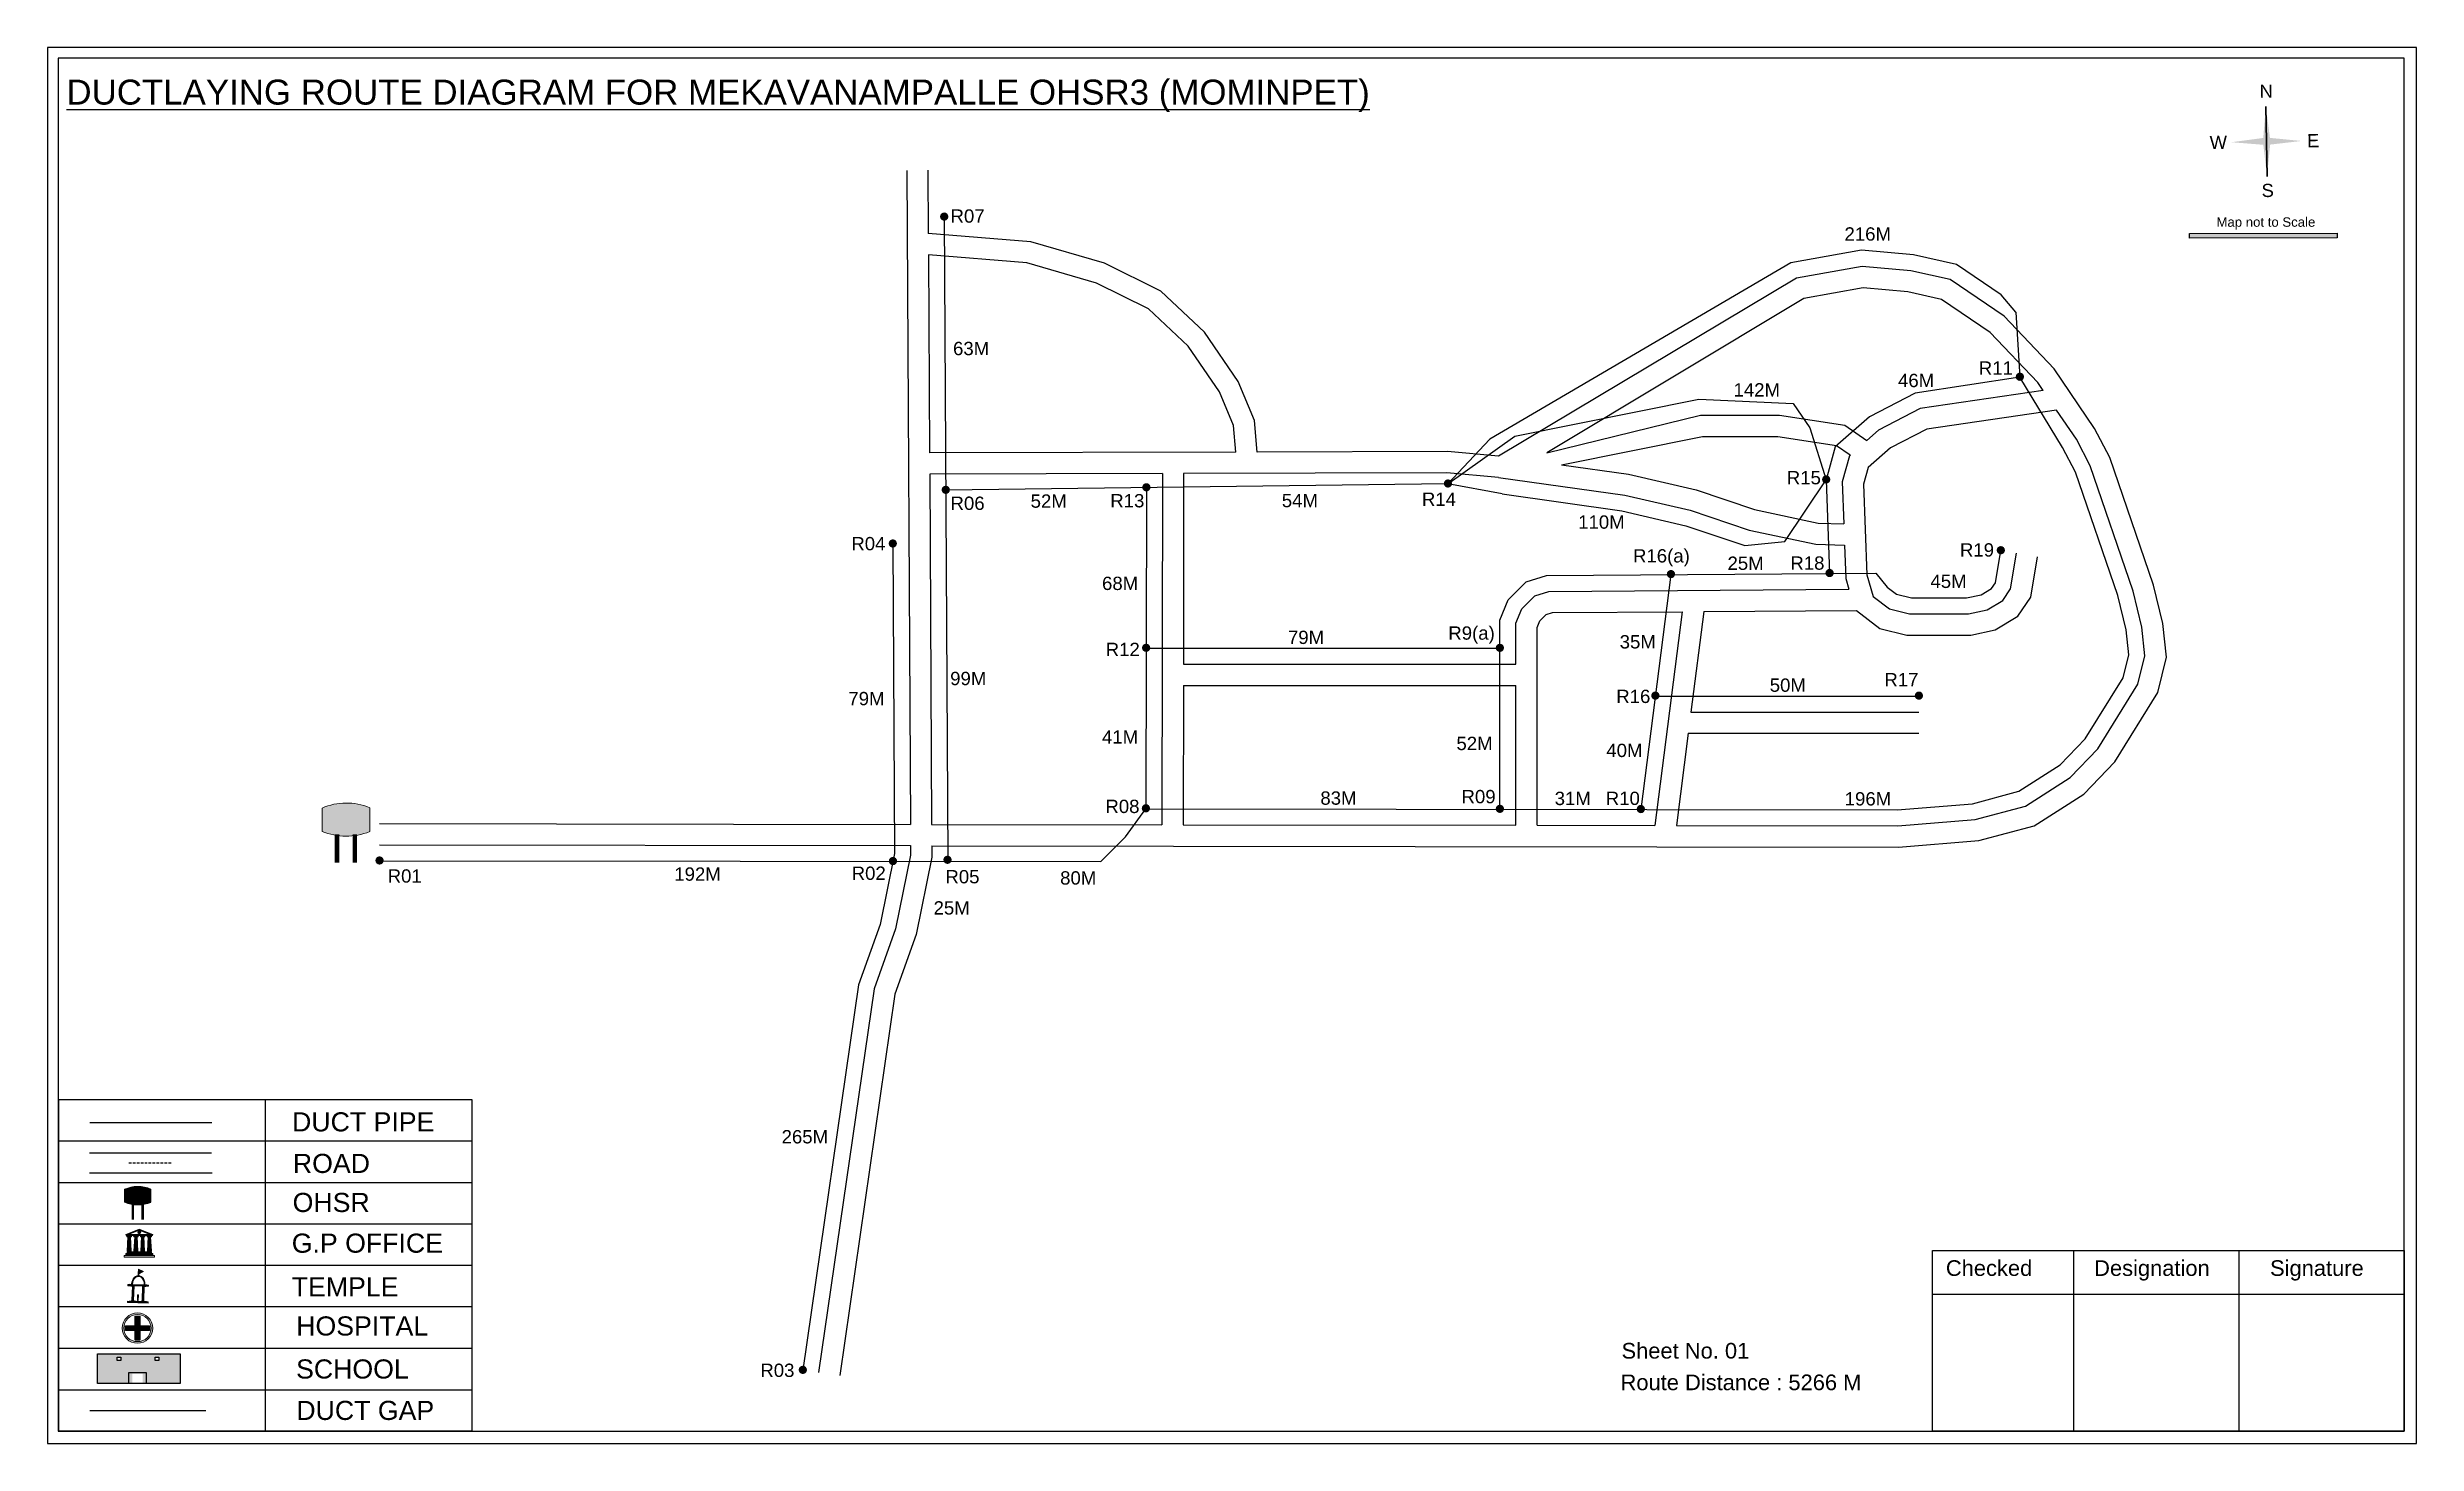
# Model space of a CAD drawing. Header units: inches. Extents: x 583 to 8862, y 412 to 2484.
# Drawn here: x 2796 to 3686, y 422 to 946 of the extents above; entities that cross this region are included whole.
import ezdxf

# ---------------------------------------------------------------- set-up
doc = ezdxf.new("R2010")
doc.units = ezdxf.units.IN
doc.header["$MEASUREMENT"] = 0
doc.linetypes.add('DASHEDX2', pattern=[1.5, 1, -0.5])
for name, color, linetype in [('LANDMARK', 7, 'Continuous'), ('OHT', 7, 'Continuous'), ('pipe', 5, 'Continuous')]:
    doc.layers.add(name, color=color, linetype=linetype)
doc.styles.get("Standard").update_dxf_attribs({"font": 'arial.ttf'})

msp = doc.modelspace()

# ---------------------------------------------------------------- texts
at = {"color": 242, "true_color": 0xcd2027}
msp.add_text('%%UDUCTLAYING ROUTE DIAGRAM FOR MEKAVANAMPALLE OHSR3 (MOMINPET)', height=9.375, dxfattribs=at).set_placement((2802.96, 924.58))
for s, p in [('N', (3626.99, 927.1)), ('W', (3608.25, 907.87)), ('E', (3644.84, 908.51)), ('S', (3627.74, 889.81))]:
    msp.add_text(s, height=4.95, rotation=1.00631).set_placement(p)
for s, height, p in [('R07', 5, (3135.13, 880.22)), ('Map not to Scale', 3.5424, (3610.76, 878.69)), ('216M', 5, (3470.99, 873.48)), ('63M', 5, (3136.07, 830.45)), ('R11', 5, (3521.46, 823.12)), ('142M', 5, (3429.3, 814.92)), ('46M', 5, (3491.11, 818.44)), ('R15', 5, (3449.33, 781.93)), ('R06', 5, (3135.13, 772.32)), ('52M', 5, (3165.23, 773.13)), ('R13', 5, (3195.15, 773.28)), ('54M', 5, (3259.59, 773.34)), ('R14', 5, (3312.24, 773.85)), ('110M', 5, (3370.94, 765.26)), ('R04', 5, (3097.86, 757.15)), ('R16(a)', 5, (3391.54, 752.57)), ('R19', 5, (3514.37, 754.79)), ('25M', 5, (3427.04, 749.79)), ('R18', 5, (3450.66, 749.86)), ('45M', 5, (3503.29, 742.99)), ('68M', 5, (3192.05, 742.23)), ('R12', 5, (3193.42, 717.41)), ('79M', 5, (3261.9, 721.95)), ('R9(a)', 5, (3322.15, 723.56)), ('35M', 5, (3386.54, 720.27)), ('79M', 5, (3096.75, 698.94)), ('99M', 5, (3134.99, 706.49)), ('R16', 5, (3385.25, 699.78)), ('50M', 5, (3442.91, 703.99)), ('R17', 5, (3485.97, 706.06)), ('41M', 5, (3192.05, 684.53)), ('52M', 5, (3325.2, 682.09)), ('40M', 5, (3381.52, 679.48)), ('R08', 5, (3193.31, 658.45)), ('83M', 5, (3274.08, 661.57)), ('R09', 5, (3327.11, 662.12)), ('31M', 5, (3362.12, 661.44)), ('R10', 5, (3381.31, 661.47)), ('196M', 5, (3471.08, 661.29)), ('R01', 5, (2923.65, 632.3)), ('192M', 5, (3031.34, 633.01)), ('R02', 5, (3097.98, 633.34)), ('R05', 5, (3133.2, 632.04)), ('80M', 5, (3176.3, 631.57)), ('25M', 5, (3128.76, 620.31)), ('DUCT PIPE', 7.178, (2887.73, 538.85)), ('265M', 5, (3071.66, 534.34)), ('ROAD ', 7.178, (2888.04, 523.24)), ('OHSR', 7.178, (2887.95, 508.57)), ('G.P OFFICE', 7.178, (2887.62, 493.28)), ('Checked', 5.886, (3509.09, 484.57)), ('Designation', 5.886, (3564.79, 484.57)), ('Signature', 5.886, (3630.89, 484.57)), ('TEMPLE', 7.178, (2887.61, 476.87)), ('HOSPITAL', 7.178, (2889.29, 462.18)), ('Sheet No. 01', 5.886, (3387.23, 453.51)), ('SCHOOL', 7.178, (2889.24, 446.02)), ('R03', 5, (3063.67, 446.61)), ('Route Distance : 5266 M', 5.886, (3386.86, 441.64)), ('DUCT GAP', 7.178, (2889.34, 430.46))]:
    msp.add_text(s, height=height).set_placement(p)

# ---------------------------------------------------------------- blocks, each defined once
blk = doc.blocks.new('OHT')
at = {"linetype": 'Continuous', "lineweight": 0, "true_color": 0x0ffffc}
blk.add_hatch(color=4, dxfattribs=at).paths.add_polyline_path([(0.012, 1), (0, 1, 0.101323), (-0.4, 0.916), (-0.4, 0.525, 0.194075), (0.399, 0.521), (0.399, 0.921, 0.097877)])
at = {"color": 4, "linetype": 'Continuous', "lineweight": 0, "true_color": 0x0ffffc, "flags": 128}
for points in [[(-0.4, 0.525), (-0.4, 0.916)], [(0.399, 0.521), (0.399, 0.921)]]:
    blk.add_lwpolyline(points, dxfattribs=at)
at = {"color": 4, "linetype": 'Continuous', "lineweight": 0, "true_color": 0x0ffffc, "const_width": 0.075, "flags": 128}
for points in [[(-0.15, 0), (-0.15, 0.475)], [(0.15, 0), (0.15, 0.473)]]:
    blk.add_lwpolyline(points, dxfattribs=at)
at = {"color": 4, "linetype": 'Continuous', "lineweight": 0, "true_color": 0x0ffffc}
for centre, radius, start, end in [((0.006, -0.019), 1.019, 67.3109, 113.4711), ((0.004, 1.513), 1.068, 247.7682, 291.7007)]:
    blk.add_arc(centre, radius, start, end, dxfattribs=at)
blk = doc.blocks.new('Government_Office')
at = {"linetype": 'Continuous', "lineweight": 0, "true_color": 0xff0000}
h = blk.add_hatch(color=1, dxfattribs=at)
h.paths.add_polyline_path([(0.44, 0.72), (0.45, 0.75), (0, 0.93), (-0.45, 0.75), (-0.44, 0.72)])
h.paths.add_polyline_path([(0.355, 0.75), (-0.355, 0.75), (0, 0.9)], flags=16)
h.paths.add_polyline_path([(0, 0.778, -1), (0, 0.872, -1)], flags=0)
h = blk.add_hatch(color=1, dxfattribs=at)
edge = h.paths.add_edge_path()
edge.add_arc((0, 0.825), 0.0467, 90, 270)
edge.add_arc((0, 0.825), 0.0467, 270, 450)
for points in [[(-0.5, 0.05), (0.5, 0.05), (0.5, 0), (-0.5, 0)], [(-0.45, 0.075), (-0.45, 0.12), (0.45, 0.12), (0.45, 0.075)], [(-0.4, 0.14), (-0.4, 0.18), (0.4, 0.18), (0.4, 0.14)]]:
    blk.add_hatch(color=1, dxfattribs=at).paths.add_polyline_path(points)
h = blk.add_hatch(color=1, dxfattribs=at)
edge = h.paths.add_edge_path()
edge.add_line((-0.27, 0.195), (-0.295, 0.675))
edge.add_line((-0.295, 0.675), (-0.29, 0.675))
edge.add_arc((-0.278, 0.688), 0.0176, 225.30401, 441.56588)
edge.add_line((-0.275, 0.705), (-0.395, 0.705))
edge.add_arc((-0.392, 0.688), 0.0176, 98.43412, 314.69599)
edge.add_line((-0.38, 0.675), (-0.375, 0.675))
edge.add_line((-0.375, 0.675), (-0.4, 0.195))
edge.add_line((-0.4, 0.195), (-0.27, 0.195))
h = blk.add_hatch(color=1, dxfattribs=at)
edge = h.paths.add_edge_path()
edge.add_line((-0.047, 0.195), (-0.072, 0.675))
edge.add_line((-0.072, 0.675), (-0.067, 0.675))
edge.add_arc((-0.054, 0.688), 0.0176, 225.30401, 441.56588)
edge.add_line((-0.052, 0.705), (-0.172, 0.705))
edge.add_arc((-0.169, 0.688), 0.0176, 98.43412, 314.69599)
edge.add_line((-0.157, 0.675), (-0.152, 0.675))
edge.add_line((-0.152, 0.675), (-0.177, 0.195))
edge.add_line((-0.177, 0.195), (-0.047, 0.195))
h = blk.add_hatch(color=1, dxfattribs=at)
edge = h.paths.add_edge_path()
edge.add_line((0.177, 0.195), (0.152, 0.675))
edge.add_line((0.152, 0.675), (0.157, 0.675))
edge.add_arc((0.169, 0.688), 0.0176, 225.30401, 441.56588)
edge.add_line((0.172, 0.705), (0.052, 0.705))
edge.add_arc((0.054, 0.688), 0.0176, 98.43412, 314.69599)
edge.add_line((0.067, 0.675), (0.072, 0.675))
edge.add_line((0.072, 0.675), (0.047, 0.195))
edge.add_line((0.047, 0.195), (0.177, 0.195))
h = blk.add_hatch(color=1, dxfattribs=at)
edge = h.paths.add_edge_path()
edge.add_line((0.4, 0.195), (0.375, 0.675))
edge.add_line((0.375, 0.675), (0.38, 0.675))
edge.add_arc((0.392, 0.688), 0.0176, 225.30401, 441.56588)
edge.add_line((0.395, 0.705), (0.275, 0.705))
edge.add_arc((0.278, 0.688), 0.0176, 98.43412, 314.69599)
edge.add_line((0.29, 0.675), (0.295, 0.675))
edge.add_line((0.295, 0.675), (0.27, 0.195))
edge.add_line((0.27, 0.195), (0.4, 0.195))
at = {"color": 1, "linetype": 'Continuous', "lineweight": 0, "true_color": 0xff0000, "flags": 128}
for points in [[(-0.45, 0.75), (-0.44, 0.72), (0.44, 0.72), (0.45, 0.75), (0, 0.93)], [(-0.355, 0.75), (0.355, 0.75), (0, 0.9)], [(-0.5, 0.05), (0.5, 0.05), (0.5, 0), (-0.5, 0)], [(-0.45, 0.075), (-0.45, 0.12), (0.45, 0.12), (0.45, 0.075)], [(-0.4, 0.14), (-0.4, 0.18), (0.4, 0.18), (0.4, 0.14)]]:
    blk.add_lwpolyline(points, close=True, dxfattribs=at)
for points in [[(0, 0.872, 1), (0, 0.778, 1)], [(-0.27, 0.195), (-0.295, 0.675), (-0.29, 0.675, 1.379694), (-0.275, 0.705), (-0.395, 0.705, 1.379694), (-0.38, 0.675), (-0.375, 0.675), (-0.4, 0.195)], [(-0.047, 0.195), (-0.072, 0.675), (-0.067, 0.675, 1.379694), (-0.052, 0.705), (-0.172, 0.705, 1.379694), (-0.157, 0.675), (-0.152, 0.675), (-0.177, 0.195)], [(0.177, 0.195), (0.152, 0.675), (0.157, 0.675, 1.379694), (0.172, 0.705), (0.052, 0.705, 1.379694), (0.067, 0.675), (0.072, 0.675), (0.047, 0.195)], [(0.4, 0.195), (0.375, 0.675), (0.38, 0.675, 1.379694), (0.395, 0.705), (0.275, 0.705, 1.379694), (0.29, 0.675), (0.295, 0.675), (0.27, 0.195)]]:
    blk.add_lwpolyline(points, format="xyb", close=True, dxfattribs=at)
blk = doc.blocks.new('Temple')
at = {"linetype": 'Continuous', "lineweight": 0, "true_color": 0xff0000}
h = blk.add_hatch(color=1, dxfattribs=at)
edge = h.paths.add_edge_path()
edge.add_line((0.175, 0.49), (0.225, 0.49))
edge.add_line((0.225, 0.49), (0.225, 0.497))
edge.add_line((0.225, 0.497), (0.307, 0.497))
edge.add_line((0.307, 0.497), (0.307, 0.533))
edge.add_line((0.307, 0.533), (0.257, 0.533))
edge.add_line((0.257, 0.533), (0.257, 0.54))
edge.add_line((0.257, 0.54), (0.2, 0.54))
edge.add_spline(control_points=[(0.2, 0.54), (0.2, 0.589), (0.19, 0.638), (0.142, 0.743), (0.092, 0.79), (0.027, 0.805), (0.02, 0.806), (0.012, 0.806)], knot_values=[4.712389, 4.712389, 4.712389, 4.712389, 5.278166, 5.278166, 6.117402, 6.117402, 6.223801, 6.223801, 6.223801, 6.223801], degree=3, periodic=0)
edge.add_line((0.012, 0.806), (0.012, 0.79))
edge.add_line((0.012, 0.79), (-0.012, 0.79))
edge.add_line((-0.012, 0.79), (-0.012, 0.806))
edge.add_spline(control_points=[(-0.012, 0.806), (-0.055, 0.802), (-0.096, 0.781), (-0.171, 0.699), (-0.197, 0.628), (-0.2, 0.55), (-0.2, 0.545), (-0.2, 0.54)], knot_values=[6.343965, 6.343965, 6.343965, 6.343965, 6.956638, 6.956638, 7.795874, 7.795874, 7.853982, 7.853982, 7.853982, 7.853982], degree=3, periodic=0)
edge.add_line((-0.2, 0.54), (-0.257, 0.54))
edge.add_line((-0.257, 0.54), (-0.257, 0.533))
edge.add_line((-0.257, 0.533), (-0.307, 0.533))
edge.add_line((-0.307, 0.533), (-0.307, 0.497))
edge.add_line((-0.307, 0.497), (-0.225, 0.497))
edge.add_line((-0.225, 0.497), (-0.225, 0.49))
edge.add_line((-0.225, 0.49), (-0.175, 0.49))
edge.add_line((-0.175, 0.49), (-0.175, 0.07))
edge.add_arc((-0.205, 0.07), 0.03, -90, 0, ccw=False)
edge.add_line((-0.205, 0.04), (-0.257, 0.04))
edge.add_line((-0.257, 0.04), (-0.257, 0.033))
edge.add_line((-0.257, 0.033), (-0.307, 0.033))
edge.add_line((-0.307, 0.033), (-0.307, 0))
edge.add_line((-0.307, 0), (0.307, 0))
edge.add_line((0.307, 0), (0.307, 0.033))
edge.add_line((0.307, 0.033), (0.257, 0.033))
edge.add_line((0.257, 0.033), (0.257, 0.04))
edge.add_line((0.257, 0.04), (0.205, 0.04))
edge.add_arc((0.205, 0.07), 0.03, 180, 270, ccw=False)
edge.add_line((0.175, 0.07), (0.175, 0.49))
h.paths.add_polyline_path([(0.125, 0.07, -0.414214), (0.095, 0.04), (0.05, 0.04), (0.05, 0.033), (-0.05, 0.033), (-0.05, 0.04), (-0.095, 0.04, -0.414214), (-0.125, 0.07), (-0.125, 0.497), (0.125, 0.497)], flags=16)
edge = h.paths.add_edge_path(flags=16)
edge.add_ellipse((0, 0.54), major_axis=(0, 0.242), ratio=0.722808, start_angle=270, end_angle=450, ccw=False)
edge.add_line((0.175, 0.54), (-0.175, 0.54))
h.paths.add_polyline_path([(0.012, 0.23), (0.012, 0.07), (-0.012, 0.07), (-0.012, 0.23)], flags=0)
h = blk.add_hatch(color=1, dxfattribs=at)
edge = h.paths.add_edge_path()
edge.add_line((0.012, 0.857), (0, 0.85))
edge.add_line((0, 0.85), (-0.003, 0.925))
edge.add_line((-0.003, 0.925), (-0.012, 0.925))
edge.add_line((-0.012, 0.925), (-0.012, 0.806))
edge.add_spline(control_points=[(-0.012, 0.806), (-0.004, 0.807), (0.004, 0.807), (0.012, 0.806)], knot_values=[6.223801, 6.223801, 6.223801, 6.223801, 6.343965, 6.343965, 6.343965, 6.343965], degree=3, periodic=0)
edge.add_line((0.012, 0.806), (0.012, 0.857))
h = blk.add_hatch(color=1, dxfattribs=at)
edge = h.paths.add_edge_path()
edge.add_line((0.012, 0.79), (0.012, 0.806))
edge.add_spline(control_points=[(0.012, 0.806), (0.004, 0.807), (-0.004, 0.807), (-0.012, 0.806)], knot_values=[6.223801, 6.223801, 6.223801, 6.223801, 6.343965, 6.343965, 6.343965, 6.343965], degree=3, periodic=0)
edge.add_line((-0.012, 0.806), (-0.012, 0.79))
edge.add_line((-0.012, 0.79), (0.012, 0.79))
at = {"linetype": 'Continuous', "lineweight": 0, "true_color": 0xe66000}
blk.add_hatch(color=32, dxfattribs=at).paths.add_polyline_path([(-0.006, 1), (0.147, 0.931), (0, 0.85)])
at = {"color": 1, "linetype": 'Continuous', "lineweight": 0, "true_color": 0xff0000, "flags": 128}
for points in [[(0.012, 0.925), (-0.012, 0.925), (-0.012, 0.79), (0.012, 0.79)], [(0.012, 0.23), (-0.012, 0.23), (-0.012, 0.07), (0.012, 0.07)]]:
    blk.add_lwpolyline(points, close=True, dxfattribs=at)
at = {"color": 32, "linetype": 'Continuous', "lineweight": 0, "true_color": 0xe66000, "flags": 128}
blk.add_lwpolyline([(-0.006, 1), (0.147, 0.931), (0, 0.85), (-0.006, 1)], dxfattribs=at)
at = {"color": 1, "linetype": 'Continuous', "lineweight": 0, "true_color": 0xff0000, "flags": 128}
blk.add_lwpolyline([(0.2, 0.54), (0.257, 0.54), (0.257, 0.533), (0.307, 0.533), (0.307, 0.497), (0.225, 0.497), (0.225, 0.49), (0.175, 0.49), (0.175, 0.07, 0.414214), (0.205, 0.04), (0.257, 0.04), (0.257, 0.033), (0.307, 0.033), (0.307, 0), (-0.307, 0), (-0.307, 0.033), (-0.257, 0.033), (-0.257, 0.04), (-0.205, 0.04, 0.414214), (-0.175, 0.07), (-0.175, 0.49), (-0.225, 0.49), (-0.225, 0.497), (-0.307, 0.497), (-0.307, 0.533), (-0.257, 0.533), (-0.257, 0.54), (-0.2, 0.54)], format="xyb", dxfattribs=at)
blk.add_lwpolyline([(-0.175, 0.54), (0.175, 0.54)], dxfattribs=at)
blk.add_lwpolyline([(0.125, 0.497), (0.125, 0.07, -0.414214), (0.095, 0.04), (0.05, 0.04), (0.05, 0.033), (-0.05, 0.033), (-0.05, 0.04), (-0.095, 0.04, -0.414214), (-0.125, 0.07), (-0.125, 0.497)], format="xyb", close=True, dxfattribs=at)
at = {"color": 1, "linetype": 'Continuous', "lineweight": 0, "true_color": 0xff0000}
blk.add_ellipse((0, 0.54), major_axis=(0, 0.242), ratio=0.722808, start_param=4.712389, end_param=7.853982, dxfattribs=at)
blk.add_open_spline([(0.2, 0.54), (0.2, 0.589), (0.19, 0.638), (0.142, 0.743), (0.092, 0.79), (-0.023, 0.816), (-0.085, 0.794), (-0.171, 0.699), (-0.197, 0.628), (-0.2, 0.55), (-0.2, 0.545), (-0.2, 0.54)], degree=3, knots=[4.712389, 4.712389, 4.712389, 4.712389, 5.278166, 5.278166, 6.117402, 6.117402, 6.956638, 6.956638, 7.795874, 7.795874, 7.853982, 7.853982, 7.853982, 7.853982], dxfattribs=at)
blk = doc.blocks.new('*U16')
at = {"color": 0, "linetype": 'DASHEDX2', "transparency": 16777216}
blk.add_line((-8.22, 0), (8.01, 0), dxfattribs=at)
blk = doc.blocks.new('Hospital')
at = {"linetype": 'Continuous', "lineweight": 0, "true_color": 0x000000}
h = blk.add_hatch(color=18, dxfattribs=at)
h.paths.add_polyline_path([(-0.5, 0, 1), (0.5, 0, 1)])
h.paths.add_polyline_path([(0.446, 0, -1), (-0.446, 0, -1)], flags=16)
at = {"linetype": 'Continuous', "true_color": 0xff0000}
blk.add_hatch(color=1, dxfattribs=at).paths.add_polyline_path([(-0.394, 0.08), (-0.08, 0.08), (-0.08, 0.394), (0.08, 0.394), (0.08, 0.08), (0.394, 0.08), (0.394, -0.08), (0.08, -0.08), (0.08, -0.394), (-0.08, -0.394), (-0.08, -0.08), (-0.394, -0.08)])
at = {"color": 1, "linetype": 'Continuous', "true_color": 0xff0000, "flags": 128}
blk.add_lwpolyline([(-0.394, 0.08), (-0.08, 0.08), (-0.08, 0.394), (0.08, 0.394), (0.08, 0.08), (0.394, 0.08), (0.394, -0.08), (0.08, -0.08), (0.08, -0.394), (-0.08, -0.394), (-0.08, -0.08), (-0.394, -0.08)], close=True, dxfattribs=at)
at = {"color": 18, "linetype": 'Continuous', "lineweight": 0, "true_color": 0x000000}
for radius in [0.5, 0.446]:
    blk.add_circle((0, 0), radius, dxfattribs=at)

# ---------------------------------------------------------------- hatches: boundary and pattern name
at = {"ltscale": 0.5}
h = msp.add_hatch(color=5, dxfattribs=at)
h.dxf.hatch_style = 1
h.paths.add_polyline_path([(3134.31, 882.5, 1), (3131.19, 882.5, 1)])
at = {"true_color": 0x0093dd}
h = msp.add_hatch(color=142, dxfattribs=at)
h.dxf.hatch_style = 1
h.paths.add_polyline_path([(3600.58, 876.19), (3600.58, 874.34), (3656.09, 874.47), (3656.09, 876.31)])
at = {"ltscale": 0.5}
h = msp.add_hatch(color=5, dxfattribs=at)
h.dxf.hatch_style = 1
h.paths.add_polyline_path([(3538.46, 822.34, 1), (3535.34, 822.34, 1)])
h = msp.add_hatch(color=5, dxfattribs=at)
h.dxf.hatch_style = 1
h.paths.add_polyline_path([(3323.57, 782.24, 1), (3320.46, 782.24, 1)])
h = msp.add_hatch(color=5, dxfattribs=at)
h.dxf.hatch_style = 1
h.paths.add_polyline_path([(3465.69, 783.76, 1), (3462.58, 783.76, 1)])
h = msp.add_hatch(color=5, dxfattribs=at)
h.dxf.hatch_style = 1
h.paths.add_polyline_path([(3134.89, 779.87, 1), (3131.77, 779.87, 1)])
h = msp.add_hatch(color=5, dxfattribs=at)
h.dxf.hatch_style = 1
h.paths.add_polyline_path([(3210.26, 780.82, 1), (3207.15, 780.82, 1)])
h = msp.add_hatch(color=5, dxfattribs=at)
h.dxf.hatch_style = 1
h.paths.add_polyline_path([(3115, 759.71, 1), (3111.88, 759.71, 1)])
h = msp.add_hatch(color=5, dxfattribs=at)
h.dxf.hatch_style = 1
h.paths.add_polyline_path([(3531.29, 757.18, 1), (3528.17, 757.18, 1)])
h = msp.add_hatch(color=5, dxfattribs=at)
h.dxf.hatch_style = 1
h.paths.add_polyline_path([(3407.36, 748.2, 1), (3404.24, 748.2, 1)])
h = msp.add_hatch(color=5, dxfattribs=at)
h.dxf.hatch_style = 1
h.paths.add_polyline_path([(3466.97, 748.61, 1), (3463.85, 748.61, 1)])
h = msp.add_hatch(color=5, dxfattribs=at)
h.dxf.hatch_style = 1
h.paths.add_polyline_path([(3210.18, 720.52, 1), (3207.06, 720.52, 1)])
h = msp.add_hatch(color=5, dxfattribs=at)
h.dxf.hatch_style = 1
h.paths.add_polyline_path([(3343.08, 720.5, 1), (3339.97, 720.5, 1)])
h = msp.add_hatch(color=5, dxfattribs=at)
h.dxf.hatch_style = 1
h.paths.add_polyline_path([(3401.51, 702.55, 1), (3398.39, 702.55, 1)])
h = msp.add_hatch(color=5, dxfattribs=at)
h.dxf.hatch_style = 1
h.paths.add_polyline_path([(3500.51, 702.55, 1), (3497.4, 702.55, 1)])
h = msp.add_hatch(color=5, dxfattribs=at)
h.dxf.hatch_style = 1
h.paths.add_polyline_path([(3210.09, 660.22, 1), (3206.97, 660.22, 1)])
h = msp.add_hatch(color=5, dxfattribs=at)
h.dxf.hatch_style = 1
h.paths.add_polyline_path([(3343.09, 660.03, 1), (3339.97, 660.03, 1)])
h = msp.add_hatch(color=5, dxfattribs=at)
h.dxf.hatch_style = 1
h.paths.add_polyline_path([(3396.05, 659.95, 1), (3392.93, 659.95, 1)])
h = msp.add_hatch(color=5, dxfattribs=at)
h.dxf.hatch_style = 1
h.paths.add_polyline_path([(2922.17, 640.63, 1), (2919.05, 640.63, 1)])
h = msp.add_hatch(color=5, dxfattribs=at)
h.dxf.hatch_style = 1
h.paths.add_polyline_path([(3115.05, 640.41, 1), (3111.94, 640.41, 1)])
h = msp.add_hatch(color=5, dxfattribs=at)
h.dxf.hatch_style = 1
h.paths.add_polyline_path([(3135.55, 640.88, 1), (3132.44, 640.88, 1)])
at = {"true_color": 0xc8c92d}
h = msp.add_hatch(color=52, dxfattribs=at)
h.dxf.hatch_style = 1
h.paths.add_polyline_path([(2820.77, 455.25), (2814.61, 455.25), (2814.61, 444.16), (2820.77, 444.16)])
h.paths.add_polyline_path([(2845.62, 455.25), (2839.46, 455.25), (2839.46, 444.16), (2845.62, 444.16)])
at = {"true_color": 0x293189}
h = msp.add_hatch(color=177, dxfattribs=at)
h.dxf.hatch_style = 1
h.paths.add_polyline_path([(2839.46, 455.25), (2820.77, 455.25), (2820.77, 444.16), (2827.78, 444.16), (2827.78, 447.8), (2831.64, 447.8), (2831.64, 444.16), (2839.46, 444.16)])
h.paths.add_polyline_path([(2823.44, 452.78), (2822.07, 452.78), (2822.07, 454.05), (2823.44, 454.05)], flags=16)
h.paths.add_polyline_path([(2836.32, 452.78), (2836.32, 454.05), (2837.69, 454.05), (2837.69, 452.78)], flags=16)
at = {"ltscale": 0.5}
h = msp.add_hatch(color=5, dxfattribs=at)
h.dxf.hatch_style = 1
h.paths.add_polyline_path([(3081.19, 449.27, 1), (3078.07, 449.27, 1)])

# ---------------------------------------------------------------- linework, layer by layer
for p, q in [((3629.75, 897.53), (3629.29, 923.83)), ((3629.29, 923.83), (3629.75, 897.53)), ((3629.75, 897.53), (3629.29, 923.83)), ((3629.52, 910.66), (3629.75, 897.53)), ((2799.93, 550.69), (2799.93, 427.48)), ((2877.69, 550.69), (2877.69, 426.27)), ((2955.46, 535.14), (2799.93, 535.14)), ((2811.58, 530.84), (2857.47, 530.84)), ((2955.46, 519.58), (2799.93, 519.58)), ((2811.58, 523.32), (2857.7, 523.32)), ((2955.46, 504.03), (2799.93, 504.03)), ((2955.46, 488.48), (2799.93, 488.48)), ((2955.46, 472.92), (2799.93, 472.92)), ((2799.93, 457.37), (2955.46, 457.37)), ((2799.93, 441.82), (2955.46, 441.82)), ((2799.93, 427.48), (2799.93, 426.27)), ((2799.92, 427.24), (2799.92, 426.28)), ((2955.46, 426.27), (2799.93, 426.27))]:
    msp.add_line(p, q)
at = {"color": 1}
msp.add_line((3629.29, 923.83), (3629.52, 910.67), dxfattribs=at)
at = {"color": 242, "true_color": 0xcd2027}
for p, q in [((3556.99, 494.11), (3556.99, 426.22)), ((3619.19, 494.11), (3619.19, 426.22)), ((3504.02, 477.67), (3681.24, 477.67))]:
    msp.add_line(p, q, dxfattribs=at)
for points in [[(2795.81, 946.07), (2795.81, 421.57), (3685.95, 421.57), (3685.95, 946.07)], [(2799.92, 942.05), (2799.92, 426.28), (3681.24, 426.28), (3681.24, 942.05)], [(2845.69, 455.25), (2845.69, 444.16), (2814.61, 444.16), (2814.61, 455.25)], [(2823.44, 454.05), (2823.44, 452.78), (2822.07, 452.78), (2822.07, 454.05)], [(2836.32, 452.78), (2836.32, 454.05), (2837.69, 454.05), (2837.69, 452.78)]]:
    msp.add_lwpolyline(points, close=True)
for points in [[(3118.65, 899.88), (3120.03, 654.2)], [(3126.65, 899.93), (3126.79, 876.21)], [(3250.3, 794.04), (3249.33, 805.92), (3243.22, 820.56), (3230.52, 839.1), (3214.16, 854.47), (3192.92, 864.97), (3165.32, 873.02), (3126.79, 876.21)], [(3126.83, 868.18), (3127.25, 793.71)], [(3242.27, 794.02), (3241.46, 804.01), (3236.16, 816.72), (3224.41, 833.87), (3209.55, 847.83), (3190, 857.48), (3163.86, 865.11), (3126.83, 868.18)], [(3128.08, 646.19), (3491.32, 645.67), (3521.5, 648.1), (3542.26, 653.68), (3560.93, 665.59), (3572.53, 677.63), (3588.7, 703.72), (3591.97, 716.95), (3590.63, 729.64), (3587.13, 744.07), (3570.72, 792.01), (3564.99, 802.95), (3549.84, 825.26), (3530.93, 845.11), (3510.66, 858.86), (3495.98, 862.17), (3477.63, 863.8), (3452.93, 859.36), (3340.96, 792.56), (3321.89, 794.23), (3250.3, 794.04)], [(3545.65, 817.19), (3543.59, 820.22), (3525.73, 838.97), (3507.42, 851.39), (3494.74, 854.25), (3477.99, 855.74), (3455.75, 851.74), (3359.16, 793.81)], [(3545.65, 817.19), (3499.43, 810.39), (3483.79, 802.25), (3479.37, 798.38)], [(3359.16, 793.81), (3416.89, 807.88), (3446.55, 807.88), (3471.11, 804.17), (3479.37, 798.38)], [(3407.84, 653.79), (3491, 653.67), (3520.13, 656.01), (3538.99, 661.08), (3555.83, 671.82), (3566.18, 682.57), (3581.24, 706.86), (3583.86, 717.51), (3582.73, 728.27), (3579.44, 741.83), (3563.35, 788.85), (3558.12, 798.84), (3550.64, 809.84)], [(3550.64, 809.84), (3501.93, 802.67), (3488.33, 795.59), (3479.91, 788.23), (3478.2, 781.99), (3479.44, 747.9), (3481.83, 739.79), (3487.87, 735.13), (3495.39, 733.23), (3517.53, 733.23), (3524.63, 734.82), (3530.46, 738.31), (3533.42, 742.65), (3535.65, 756.05)], [(3242.27, 794.02), (3127.25, 793.71)], [(3364.67, 789.26), (3417.68, 799.88), (3445.95, 799.88), (3468.06, 796.54), (3473.17, 792.96)], [(3473.17, 792.96), (3472.83, 792.67), (3470.16, 782.92), (3470.74, 767.08)], [(3214.71, 785.94), (3127.3, 785.71)], [(3127.3, 785.71), (3128.03, 654.19)], [(3214.71, 785.94), (3214.52, 654.06)], [(3222.71, 785.97), (3222.61, 714.35)], [(3341.03, 784.52), (3321.55, 786.23), (3222.71, 785.97)], [(3341.03, 784.52), (3388.44, 777.82), (3413.04, 772.17), (3435.13, 764.72), (3460.18, 759.42), (3471.03, 759.07)], [(3364.67, 789.26), (3389.89, 785.69), (3415.22, 779.88), (3437.25, 772.45), (3461.14, 767.4), (3470.74, 767.08)], [(3471.03, 759.07), (3471.48, 746.61), (3472.69, 742.52)], [(3475.54, 734.54), (3484.3, 727.79), (3494.39, 725.23), (3518.41, 725.23), (3527.63, 727.29), (3536.07, 732.35), (3541.02, 739.59), (3543.54, 754.74)], [(3347.53, 714.36), (3347.52, 729.72), (3349.78, 735.13), (3354.67, 740.02), (3359.95, 741.73), (3472.69, 742.52)], [(3355.53, 653.86), (3355.52, 728.12), (3356.55, 730.59), (3358.97, 733.01), (3361.24, 733.74), (3410.06, 734.08)], [(3410.06, 734.08), (3399.77, 653.8)], [(3418.13, 734.14), (3413.3, 696.4)], [(3418.13, 734.14), (3475.54, 734.54)], [(3214.6, 714.35), (3214.61, 714.35)], [(3222.61, 714.35), (3347.53, 714.36)], [(3222.6, 706.35), (3222.52, 654.05)], [(3222.6, 706.35), (3347.53, 706.36)], [(3347.53, 653.86), (3347.53, 706.36)], [(3413.3, 696.4), (3473.47, 696.4), (3498.96, 696.4)], [(3412.27, 688.4), (3407.84, 653.79)], [(3412.27, 688.4), (3473.47, 688.4), (3498.96, 688.4)], [(2920.63, 654.49), (3120.03, 654.2)], [(3128.03, 654.19), (3214.52, 654.06)], [(3222.52, 654.05), (3347.53, 653.87)], [(3355.53, 653.86), (3399.77, 653.8)], [(2920.62, 646.49), (3120.08, 646.2)], [(3120.08, 646.2), (3120.1, 642.65), (3114.48, 614.91), (3106.43, 592.4), (3085.56, 448.26)], [(3128.08, 646.19), (3128.1, 641.87), (3122.21, 612.76), (3114.23, 590.46), (3093.48, 447.12)], [(2955.46, 426.27), (2955.46, 550.69), (2799.93, 550.69)], [(2826.45, 444.16), (2826.45, 448.27), (2832.97, 448.27), (2832.97, 444.16)]]:
    msp.add_lwpolyline(points)
at = {"color": 142, "true_color": 0x0093dd}
msp.add_lwpolyline([(3656.09, 874.47), (3600.58, 874.34), (3600.58, 876.19), (3656.09, 876.31), (3656.09, 874.47)], dxfattribs=at)
at = {"color": 242, "true_color": 0xcd2027}
msp.add_lwpolyline([(3681.24, 426.22), (3504.02, 426.22), (3504.02, 494.11), (3681.24, 494.11)], close=True, dxfattribs=at)
at = {"color": 1}
msp.add_solid([(3628.22, 910.65), (3631.04, 910.7), (3629.29, 923.83)], dxfattribs=at)
msp.add_solid([(3628.22, 910.65), (3631.04, 910.7), (3629.29, 923.83)], dxfattribs=at)
for points in [[(3629.56, 909.38), (3629.51, 912.2), (3616.37, 910.45)], [(3629.56, 909.38), (3629.51, 912.2), (3616.37, 910.45)], [(3628.23, 910.65), (3631.04, 910.7), (3629.75, 897.53)], [(3628.23, 910.65), (3631.04, 910.7), (3629.75, 897.53)], [(3629.56, 909.39), (3629.51, 912.2), (3642.67, 910.91)], [(3629.56, 909.39), (3629.51, 912.2), (3642.67, 910.91)]]:
    msp.add_solid(points)
at = {"layer": 'OHT', "color": 5}
msp.add_line((2811.75, 542.22), (2857.64, 542.22), dxfattribs=at)
at = {"layer": 'OHT', "color": 1}
msp.add_line((2811.75, 434.04), (2855.35, 434.04), dxfattribs=at)
at = {"layer": 'pipe'}
for points in [[(3132.75, 882.35), (3134.11, 641.28), (3133.88, 640.18)], [(3535.4, 846.65), (3529.82, 853.11), (3513.09, 864.46), (3496.91, 868.11), (3477.36, 869.85), (3450.82, 865.08), (3337.8, 798.86), (3322.01, 782.09)], [(3535.4, 846.65), (3536.9, 822.19), (3497.56, 816.18), (3480.38, 807.24), (3467.52, 795.99), (3464.13, 783.62), (3465.41, 748.47)], [(3208.53, 660.07), (3490.76, 659.67), (3519.1, 661.95), (3536.55, 666.64), (3552, 676.5), (3561.41, 686.27), (3575.64, 709.22), (3577.79, 717.92), (3576.8, 727.25), (3573.67, 740.14), (3557.82, 786.47), (3552.96, 795.75), (3536.9, 822.19)], [(3322.01, 782.09), (3347.19, 800.04), (3416.29, 813.88), (3451.69, 812.34), (3457.92, 803.1), (3464.13, 783.62)], [(3342.41, 778.38), (3387.34, 771.91), (3411.41, 766.39), (3433.55, 758.92), (3448.59, 760.41), (3464.13, 783.62)], [(3342.41, 778.38), (3322.01, 782.09), (3133.33, 779.73)], [(3208.7, 780.67), (3208.53, 660.07)], [(3113.44, 759.56), (3114.1, 643.23), (3108.69, 616.52), (3100.58, 593.86), (3079.63, 449.12)], [(3482.81, 748.59), (3487.04, 743.35), (3490.55, 740.64), (3496.14, 739.23), (3516.87, 739.23), (3522.37, 740.46), (3526.24, 742.78), (3527.72, 744.94), (3529.73, 757.03)], [(3341.53, 659.88), (3341.52, 730.92), (3344.7, 738.54), (3351.45, 745.29), (3358.98, 747.73), (3482.81, 748.59)], [(3405.8, 748.05), (3394.49, 659.8)], [(3208.62, 720.35), (3341.53, 720.36)], [(3399.95, 702.4), (3473.47, 702.4), (3498.96, 702.4)], [(2920.61, 640.49), (3191.6, 640.18), (3200.88, 649.49), (3208.53, 660.07)]]:
    msp.add_lwpolyline(points, dxfattribs=at)

# ---------------------------------------------------------------- block references
at = {"linetype": 'DASHEDX2'}
msp.add_blockref('*U16', (2834.58, 527.08), dxfattribs=at)
at = {"layer": 'LANDMARK'}
for name, p, xscale, yscale, zscale in [('Government_Office', (2830.34, 491.62), 11.32114773247135, 11.32114773247135, 11.32114773247135), ('Hospital', (2829.66, 464.96), 11.41772014427468, 11.41772014427468, 11.41772014427468)]:
    msp.add_blockref(name, p, dxfattribs=dict(at, xscale=xscale, yscale=yscale, zscale=zscale))
at = {"layer": 'LANDMARK', "xscale": 12.62452535729322, "yscale": 12.62452535729322, "zscale": 12.62452535729322, "rotation": 358.3713438591284}
msp.add_blockref('Temple', (2829.77, 474.5), dxfattribs=at)
at = {"layer": 'OHT'}
for p, xscale, yscale, zscale in [((2907.97, 639.8), 22.41341502807723, 22.41341502807723, 22.41341502807723), ((2829.75, 505.72), 12.45189723782068, 12.45189723782068, 12.45189723782068)]:
    msp.add_blockref('OHT', p, dxfattribs=dict(at, xscale=xscale, yscale=yscale, zscale=zscale))

msp.set_redraw_order([(e.dxf.handle, doc.entitydb.next_handle()) for e in msp.query("TEXT MTEXT ATTDEF DIMENSION ARC_DIMENSION")])  # texts and dimensions are drawn at this point

doc.saveas('drawing.dxf')
